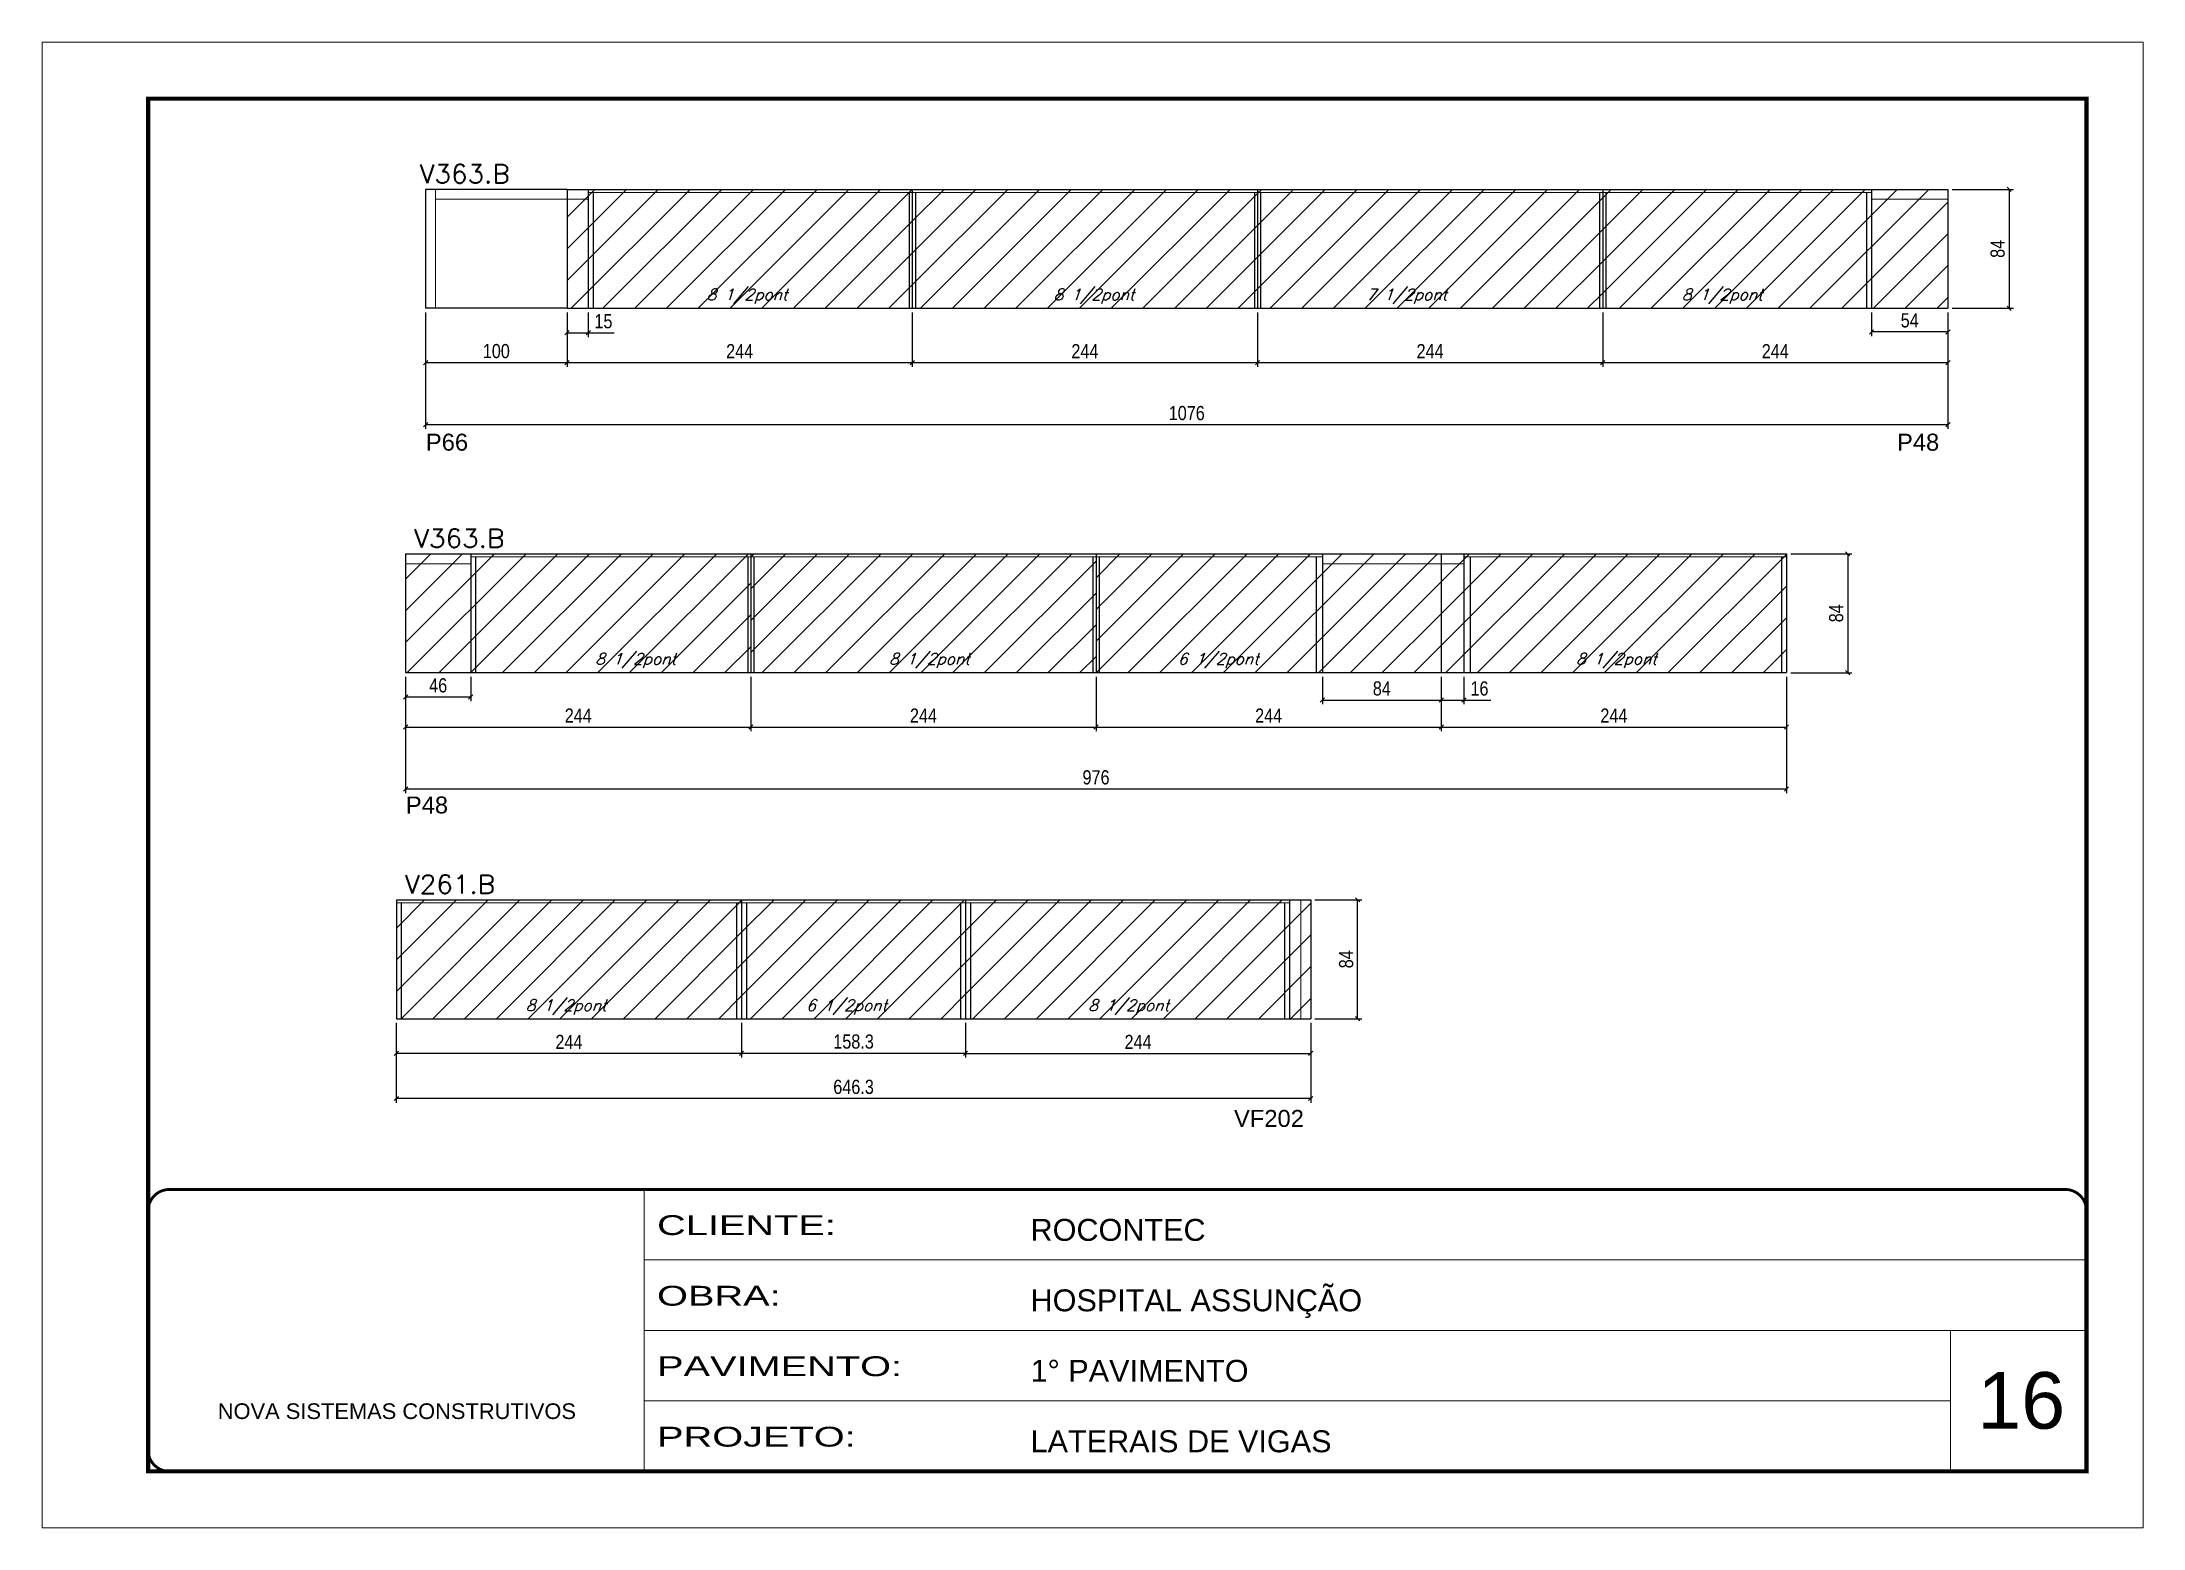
# Model space of a CAD drawing. Extents: x 137137 to 143418, y 10464 to 34486.
# Drawn here: x 141906 to 143391, y 29990 to 31040 of the extents above; entities that cross this region are included whole.
import ezdxf

# ---------------------------------------------------------------- set-up
doc = ezdxf.new("R2010")
doc.units = 0
doc.linetypes.add('CONTINUO', pattern=[0])
doc.linetypes.add('DASHED', pattern=[0.75, 0.5, -0.25])
for name, color, linetype in [('5', 5, 'Continuous'), ('COTA', 241, 'Continuous'), ('Painéis', 200, 'Continuous'), ('SARR_3.5x7', 81, 'Continuous'), ('texto', 7, 'Continuous')]:
    doc.layers.add(name, color=color, linetype=linetype)
for name, color, linetype, lineweight in [('CARIMBO', 255, 'Continuous', 9), ('Folhas', 255, 'Continuous', 9), ('Hachura', 251, 'Continuous', 9), ('Sarr 2.2x7', 40, 'Continuous', 9), ('SARRAFO DE PRESSAO', 251, 'DASHED', 9), ('Texto Seção', 7, 'Continuous', 15)]:
    doc.layers.add(name, color=color, linetype=linetype, lineweight=lineweight)
doc.styles.add('ARIAL', font='arial.ttf')
doc.styles.add('COTA TECNICA', font='techl___.ttf', dxfattribs={"height": 10})
doc.styles.add('REGUA-120', font='ROMANS.shx', dxfattribs={"height": 15})
doc.styles.add('Romans', font='romans.shx')
doc.styles.get("Standard").update_dxf_attribs({"font": 'arial.ttf'})
doc.styles.add('Tecnologia', font='')
doc.styles.get('Tecnologia').set_extended_font_data('Forgotten Futurist')
doc.dimstyles.new('PAINEL', dxfattribs={"dimtxt": 10, "dimasz": 3, "dimexe": 3, "dimexo": 3, "dimgap": 3, "dimtad": 1, "dimdec": 1, "dimzin": 12, "dimdsep": 46, "dimtxsty": 'COTA TECNICA', "dimblk1": 'OBLIQUE', "dimblk2": 'OBLIQUE', "dimsah": 1, "dimcen": 0.9, "dimclrd": 4, "dimclre": 4, "dimclrt": 240, "dimadec": 1, "dimazin": 3, "dimtfac": 1, "dimtdec": 1, "dimtmove": 0, "dimatfit": 3, "dimfxl": 1, "dimtolj": 1, "dimtzin": 12, "dimarcsym": 0})
pattern_1 = [(45, (4880.647, -1119.056), (-11.2253202, 11.2253202), [])]
pattern_2 = [(45, (4768.5, -1119.056), (-11.2253202, 11.2253202), [])]

msp = doc.modelspace()

# ---------------------------------------------------------------- texts
at = {"layer": '5', "linetype": 'Continuous'}
for s, p in [('P66', (142177.11, 30751.3)), ('P48', (143216.94, 30751.3)), ('P48', (142162.97, 30494.91)), ('VF202', (142748.33, 30273.44))]:
    msp.add_text(s, height=12, rotation=359.99996, dxfattribs=at).set_placement(p)
at = {"layer": 'CARIMBO', "style": 'ARIAL'}
msp.add_text('16', height=40, dxfattribs=at).set_placement((143273.65, 30060.19))
at = {"layer": 'texto', "color": 2, "char_height": 8, "attachment_point": 5, "style": 'Romans'}
for s, insert in [('{\\Q19;\\C256;8 1/2pont}', (142404.13, 30860.33)), ('{\\Q19;\\C256;8 1/2pont}', (142649.34, 30860.33)), ('{\\Q19;\\C256;7 1/2pont}', (142870.34, 30860.33)), ('{\\Q19;\\C256;8 1/2pont}', (143093.38, 30860.33)), ('{\\Q19;\\C256;8 1/2pont}', (142325.34, 30602.84)), ('{\\Q19;\\C256;8 1/2pont}', (142532.95, 30602.84)), ('{\\Q19;\\C256;6 1/2pont}', (142737.17, 30602.84)), ('{\\Q19;\\C256;8 1/2pont}', (143018.55, 30602.84)), ('{\\Q19;\\C256;8 1/2pont}', (142276.21, 30358.06)), ('{\\Q19;\\C256;6 1/2pont}', (142474.46, 30358.06)), ('{\\Q19;\\C256;8 1/2pont}', (142673.79, 30358.06))]:
    msp.add_mtext(s, dxfattribs=dict(at, insert=insert))
at = {"layer": 'Texto Seção', "style": 'REGUA-120', "width": 1.05}
for s, p in [('V363.B', (142172.66, 30940.42)), ('V363.B', (142168.79, 30682.93)), ('V261.B', (142162.25, 30438.4))]:
    msp.add_text(s, height=13, dxfattribs=at).set_placement(p)

# ---------------------------------------------------------------- blocks, each defined once
blk = doc.blocks.new('9999999999')
at = {"color": 30, "linetype": 'CONTINUO'}
for p, q in [((98564.6, 34230.2), (98564.6, 34429.4)), ((98564.6, 34379.6), (99584, 34379.6)), ((98564.6, 34329.8), (99488, 34329.8)), ((99584, 34329.8), (99488, 34329.8)), ((99488, 34329.8), (99488, 34230.2)), ((98564.6, 34280), (99488, 34280))]:
    blk.add_line(p, q, dxfattribs=at)
at = {"color": 30, "linetype": 'CONTINUO', "const_width": 2}
blk.add_lwpolyline([(99584, 34230.2), (99584, 34414.4, 0.414214), (99569, 34429.4), (98229, 34429.4, 0.414214), (98214, 34414.4), (98214, 34245.2, 0.414214), (98229, 34230.2), (99584, 34230.2)], format="xyb", dxfattribs=at)
at = {"layer": 'Folhas'}
blk.add_lwpolyline([(98139, 34190.2), (99624, 34190.2), (99624, 35240.2), (98139, 35240.2)], close=True, dxfattribs=at)
at = {"layer": 'Folhas', "color": 30, "const_width": 3}
blk.add_lwpolyline([(98214, 34230.2), (99584, 34230.2), (99584, 35200.2), (98214, 35200.2)], close=True, dxfattribs=at)
at = {"color": 7, "linetype": 'Continuous', "ltscale": 5, "style": 'ARIAL'}
for s, height, p in [('ROCONTEC', 15.48, (98837.7, 34393.1)), ('HOSPITAL ASSUNÇÃO', 15.483, (98837.7, 34343.3)), ('1° PAVIMENTO', 15.483, (98837.7, 34293.5)), ('NOVA SISTEMAS CONSTRUTIVOS', 11.059, (98263.2, 34267.2)), ('LATERAIS DE VIGAS', 15.483, (98837.7, 34243.7))]:
    blk.add_text(s, height=height, dxfattribs=at).set_placement(p)
at = {"layer": 'Folhas', "color": 7, "style": 'Tecnologia', "width": 1.5}
for s, p in [('CLIENTE:', (98573.7, 34397.2)), ('OBRA:', (98573.7, 34347.3)), ('PAVIMENTO:', (98573.7, 34297.5)), ('PROJETO:', (98573.7, 34247.7))]:
    blk.add_text(s, height=14, dxfattribs=at).set_placement(p)
blk = doc.blocks.new('_Oblique')
at = {"color": 0, "linetype": 'ByBlock', "lineweight": -2}
blk.add_line((-0.5, -0.5), (0.5, 0.5), dxfattribs=at)
blk = doc.blocks.new('*D180')
at = {"layer": 'COTA', "color": 4, "linetype": 'ByBlock', "lineweight": -2, "transparency": 16777216}
for p, q in [((142276.9, 30848.9), (142276.9, 30810.5)), ((142520.9, 30848.9), (142520.9, 30810.5)), ((142276.9, 30813.5), (142520.9, 30813.5))]:
    blk.add_line(p, q, dxfattribs=at)
at = {"layer": 'Defpoints', "color": 0, "linetype": 'ByBlock', "transparency": 16777216}
for p in [(142276.9, 30851.9), (142520.9, 30851.9), (142520.9, 30813.5)]:
    blk.add_point(p, dxfattribs=at)
at = {"layer": 'COTA', "color": 4, "linetype": 'ByBlock', "lineweight": -2, "transparency": 16777216, "xscale": 3, "yscale": 3, "zscale": 3, "rotation": 180}
blk.add_blockref('_Oblique', (142276.9, 30813.5), dxfattribs=at)
at = {"layer": 'COTA', "color": 4, "linetype": 'ByBlock', "lineweight": -2, "transparency": 16777216, "xscale": 3, "yscale": 3, "zscale": 3}
blk.add_blockref('_Oblique', (142520.9, 30813.5), dxfattribs=at)
at = {"layer": 'COTA', "color": 240, "linetype": 'ByBlock', "transparency": 16777216, "insert": (142398.9, 30821.6), "char_height": 10, "attachment_point": 5, "style": 'COTA TECNICA'}
blk.add_mtext('\\A1;244', dxfattribs=at)
blk = doc.blocks.new('*D181')
at = {"layer": 'COTA', "color": 4, "linetype": 'ByBlock', "lineweight": -2, "transparency": 16777216}
for p, q in [((142520.9, 30848.9), (142520.9, 30810.5)), ((142764.9, 30848.9), (142764.9, 30810.5)), ((142520.9, 30813.5), (142764.9, 30813.5))]:
    blk.add_line(p, q, dxfattribs=at)
at = {"layer": 'Defpoints', "color": 0, "linetype": 'ByBlock', "transparency": 16777216}
for p in [(142520.9, 30851.9), (142764.9, 30851.9), (142764.9, 30813.5)]:
    blk.add_point(p, dxfattribs=at)
at = {"layer": 'COTA', "color": 4, "linetype": 'ByBlock', "lineweight": -2, "transparency": 16777216, "xscale": 3, "yscale": 3, "zscale": 3, "rotation": 180}
blk.add_blockref('_Oblique', (142520.9, 30813.5), dxfattribs=at)
at = {"layer": 'COTA', "color": 4, "linetype": 'ByBlock', "lineweight": -2, "transparency": 16777216, "xscale": 3, "yscale": 3, "zscale": 3}
blk.add_blockref('_Oblique', (142764.9, 30813.5), dxfattribs=at)
at = {"layer": 'COTA', "color": 240, "linetype": 'ByBlock', "transparency": 16777216, "insert": (142642.9, 30821.6), "char_height": 10, "attachment_point": 5, "style": 'COTA TECNICA'}
blk.add_mtext('\\A1;244', dxfattribs=at)
blk = doc.blocks.new('*D182')
at = {"layer": 'COTA', "color": 4, "linetype": 'ByBlock', "lineweight": -2, "transparency": 16777216}
for p, q in [((143008.9, 30848.9), (143008.9, 30810.5)), ((143252.9, 30848.9), (143252.9, 30810.5)), ((143008.9, 30813.5), (143252.9, 30813.5))]:
    blk.add_line(p, q, dxfattribs=at)
at = {"layer": 'Defpoints', "color": 0, "linetype": 'ByBlock', "transparency": 16777216}
for p in [(143008.9, 30851.9), (143252.9, 30851.9), (143252.9, 30813.5)]:
    blk.add_point(p, dxfattribs=at)
at = {"layer": 'COTA', "color": 4, "linetype": 'ByBlock', "lineweight": -2, "transparency": 16777216, "xscale": 3, "yscale": 3, "zscale": 3, "rotation": 180}
blk.add_blockref('_Oblique', (143008.9, 30813.5), dxfattribs=at)
at = {"layer": 'COTA', "color": 4, "linetype": 'ByBlock', "lineweight": -2, "transparency": 16777216, "xscale": 3, "yscale": 3, "zscale": 3}
blk.add_blockref('_Oblique', (143252.9, 30813.5), dxfattribs=at)
at = {"layer": 'COTA', "color": 240, "linetype": 'ByBlock', "transparency": 16777216, "insert": (143130.9, 30821.6), "char_height": 10, "attachment_point": 5, "style": 'COTA TECNICA'}
blk.add_mtext('\\A1;244', dxfattribs=at)
blk = doc.blocks.new('*D166')
at = {"layer": 'COTA', "color": 4, "linetype": 'ByBlock', "lineweight": -2, "transparency": 16777216}
for p, q in [((143255.9, 30935.9), (143299.2, 30935.9)), ((143296.2, 30935.9), (143296.2, 30851.9)), ((143255.9, 30851.9), (143299.2, 30851.9))]:
    blk.add_line(p, q, dxfattribs=at)
at = {"layer": 'Defpoints', "color": 0, "linetype": 'ByBlock', "transparency": 16777216}
for p in [(143252.9, 30935.9), (143252.9, 30851.9), (143296.2, 30851.9)]:
    blk.add_point(p, dxfattribs=at)
at = {"layer": 'COTA', "color": 4, "linetype": 'ByBlock', "lineweight": -2, "transparency": 16777216, "xscale": 3, "yscale": 3, "zscale": 3}
for p, rotation in [((143296.2, 30935.9), 90), ((143296.2, 30851.9), 270)]:
    blk.add_blockref('_Oblique', p, dxfattribs=dict(at, rotation=rotation))
at = {"layer": 'COTA', "color": 240, "linetype": 'ByBlock', "transparency": 16777216, "insert": (143288.1, 30893.9), "char_height": 10, "attachment_point": 5, "rotation": 90, "style": 'COTA TECNICA'}
blk.add_mtext('\\A1;84', dxfattribs=at)
blk = doc.blocks.new('*D167')
at = {"layer": 'COTA', "color": 4, "linetype": 'ByBlock', "lineweight": -2, "transparency": 16777216}
for p, q in [((142176.9, 30848.9), (142176.9, 30766.7)), ((143252.9, 30848.9), (143252.9, 30766.7)), ((142176.9, 30769.7), (143252.9, 30769.7))]:
    blk.add_line(p, q, dxfattribs=at)
at = {"layer": 'Defpoints', "color": 0, "linetype": 'ByBlock', "transparency": 16777216}
for p in [(142176.9, 30851.9), (143252.9, 30851.9), (143252.9, 30769.7)]:
    blk.add_point(p, dxfattribs=at)
at = {"layer": 'COTA', "color": 4, "linetype": 'ByBlock', "lineweight": -2, "transparency": 16777216, "xscale": 3, "yscale": 3, "zscale": 3, "rotation": 180}
blk.add_blockref('_Oblique', (142176.9, 30769.7), dxfattribs=at)
at = {"layer": 'COTA', "color": 4, "linetype": 'ByBlock', "lineweight": -2, "transparency": 16777216, "xscale": 3, "yscale": 3, "zscale": 3}
blk.add_blockref('_Oblique', (143252.9, 30769.7), dxfattribs=at)
at = {"layer": 'COTA', "color": 240, "linetype": 'ByBlock', "transparency": 16777216, "insert": (142714.9, 30777.8), "char_height": 10, "attachment_point": 5, "style": 'COTA TECNICA'}
blk.add_mtext('\\A1;1076', dxfattribs=at)
blk = doc.blocks.new('*D168')
at = {"layer": 'COTA', "color": 4, "linetype": 'ByBlock', "lineweight": -2, "transparency": 16777216}
for p, q in [((142764.9, 30848.9), (142764.9, 30810.5)), ((143008.9, 30848.9), (143008.9, 30810.5)), ((142764.9, 30813.5), (143008.9, 30813.5))]:
    blk.add_line(p, q, dxfattribs=at)
at = {"layer": 'Defpoints', "color": 0, "linetype": 'ByBlock', "transparency": 16777216}
for p in [(142764.9, 30851.9), (143008.9, 30851.9), (143008.9, 30813.5)]:
    blk.add_point(p, dxfattribs=at)
at = {"layer": 'COTA', "color": 4, "linetype": 'ByBlock', "lineweight": -2, "transparency": 16777216, "xscale": 3, "yscale": 3, "zscale": 3, "rotation": 180}
blk.add_blockref('_Oblique', (142764.9, 30813.5), dxfattribs=at)
at = {"layer": 'COTA', "color": 4, "linetype": 'ByBlock', "lineweight": -2, "transparency": 16777216, "xscale": 3, "yscale": 3, "zscale": 3}
blk.add_blockref('_Oblique', (143008.9, 30813.5), dxfattribs=at)
at = {"layer": 'COTA', "color": 240, "linetype": 'ByBlock', "transparency": 16777216, "insert": (142886.9, 30821.6), "char_height": 10, "attachment_point": 5, "style": 'COTA TECNICA'}
blk.add_mtext('\\A1;244', dxfattribs=at)
blk = doc.blocks.new('*D183')
at = {"layer": 'COTA', "color": 4, "linetype": 'ByBlock', "lineweight": -2, "transparency": 16777216}
for p, q in [((142162.8, 30591.4), (142162.8, 30553)), ((142406.8, 30591.4), (142406.8, 30553)), ((142162.8, 30556), (142406.8, 30556))]:
    blk.add_line(p, q, dxfattribs=at)
at = {"layer": 'Defpoints', "color": 0, "linetype": 'ByBlock', "transparency": 16777216}
for p in [(142162.8, 30594.4), (142406.8, 30594.4), (142406.8, 30556)]:
    blk.add_point(p, dxfattribs=at)
at = {"layer": 'COTA', "color": 4, "linetype": 'ByBlock', "lineweight": -2, "transparency": 16777216, "xscale": 3, "yscale": 3, "zscale": 3, "rotation": 180}
blk.add_blockref('_Oblique', (142162.8, 30556), dxfattribs=at)
at = {"layer": 'COTA', "color": 4, "linetype": 'ByBlock', "lineweight": -2, "transparency": 16777216, "xscale": 3, "yscale": 3, "zscale": 3}
blk.add_blockref('_Oblique', (142406.8, 30556), dxfattribs=at)
at = {"layer": 'COTA', "color": 240, "linetype": 'ByBlock', "transparency": 16777216, "insert": (142284.8, 30564.1), "char_height": 10, "attachment_point": 5, "style": 'COTA TECNICA'}
blk.add_mtext('\\A1;244', dxfattribs=at)
blk = doc.blocks.new('*D169')
at = {"layer": 'COTA', "color": 4, "linetype": 'ByBlock', "lineweight": -2, "transparency": 16777216}
for p, q in [((142894.8, 30591.4), (142894.8, 30553)), ((143138.8, 30591.4), (143138.8, 30553)), ((142894.8, 30556), (143138.8, 30556))]:
    blk.add_line(p, q, dxfattribs=at)
at = {"layer": 'Defpoints', "color": 0, "linetype": 'ByBlock', "transparency": 16777216}
for p in [(142894.8, 30594.4), (143138.8, 30594.4), (143138.8, 30556)]:
    blk.add_point(p, dxfattribs=at)
at = {"layer": 'COTA', "color": 4, "linetype": 'ByBlock', "lineweight": -2, "transparency": 16777216, "xscale": 3, "yscale": 3, "zscale": 3, "rotation": 180}
blk.add_blockref('_Oblique', (142894.8, 30556), dxfattribs=at)
at = {"layer": 'COTA', "color": 4, "linetype": 'ByBlock', "lineweight": -2, "transparency": 16777216, "xscale": 3, "yscale": 3, "zscale": 3}
blk.add_blockref('_Oblique', (143138.8, 30556), dxfattribs=at)
at = {"layer": 'COTA', "color": 240, "linetype": 'ByBlock', "transparency": 16777216, "insert": (143016.8, 30564.1), "char_height": 10, "attachment_point": 5, "style": 'COTA TECNICA'}
blk.add_mtext('\\A1;244', dxfattribs=at)
blk = doc.blocks.new('*D170')
at = {"layer": 'COTA', "color": 4, "linetype": 'ByBlock', "lineweight": -2, "transparency": 16777216}
for p, q in [((143141.8, 30678.4), (143185.1, 30678.4)), ((143182.1, 30678.4), (143182.1, 30594.4)), ((143141.8, 30594.4), (143185.1, 30594.4))]:
    blk.add_line(p, q, dxfattribs=at)
at = {"layer": 'Defpoints', "color": 0, "linetype": 'ByBlock', "transparency": 16777216}
for p in [(143138.8, 30678.4), (143138.8, 30594.4), (143182.1, 30594.4)]:
    blk.add_point(p, dxfattribs=at)
at = {"layer": 'COTA', "color": 4, "linetype": 'ByBlock', "lineweight": -2, "transparency": 16777216, "xscale": 3, "yscale": 3, "zscale": 3}
for p, rotation in [((143182.1, 30678.4), 90), ((143182.1, 30594.4), 270)]:
    blk.add_blockref('_Oblique', p, dxfattribs=dict(at, rotation=rotation))
at = {"layer": 'COTA', "color": 240, "linetype": 'ByBlock', "transparency": 16777216, "insert": (143174, 30636.4), "char_height": 10, "attachment_point": 5, "rotation": 90, "style": 'COTA TECNICA'}
blk.add_mtext('\\A1;84', dxfattribs=at)
blk = doc.blocks.new('*D171')
at = {"layer": 'COTA', "color": 4, "linetype": 'ByBlock', "lineweight": -2, "transparency": 16777216}
for p, q in [((142162.8, 30591.4), (142162.8, 30509.3)), ((143138.8, 30591.4), (143138.8, 30509.3)), ((142162.8, 30512.3), (143138.8, 30512.3))]:
    blk.add_line(p, q, dxfattribs=at)
at = {"layer": 'Defpoints', "color": 0, "linetype": 'ByBlock', "transparency": 16777216}
for p in [(142162.8, 30594.4), (143138.8, 30594.4), (143138.8, 30512.3)]:
    blk.add_point(p, dxfattribs=at)
at = {"layer": 'COTA', "color": 4, "linetype": 'ByBlock', "lineweight": -2, "transparency": 16777216, "xscale": 3, "yscale": 3, "zscale": 3, "rotation": 180}
blk.add_blockref('_Oblique', (142162.8, 30512.3), dxfattribs=at)
at = {"layer": 'COTA', "color": 4, "linetype": 'ByBlock', "lineweight": -2, "transparency": 16777216, "xscale": 3, "yscale": 3, "zscale": 3}
blk.add_blockref('_Oblique', (143138.8, 30512.3), dxfattribs=at)
at = {"layer": 'COTA', "color": 240, "linetype": 'ByBlock', "transparency": 16777216, "insert": (142650.8, 30520.4), "char_height": 10, "attachment_point": 5, "style": 'COTA TECNICA'}
blk.add_mtext('\\A1;976', dxfattribs=at)
blk = doc.blocks.new('*D172')
at = {"layer": 'COTA', "color": 4, "linetype": 'ByBlock', "lineweight": -2, "transparency": 16777216}
for p, q in [((143198.9, 30848.9), (143198.9, 30832.2)), ((143252.9, 30848.9), (143252.9, 30832.2)), ((143252.9, 30835.2), (143198.9, 30835.2))]:
    blk.add_line(p, q, dxfattribs=at)
at = {"layer": 'Defpoints', "color": 0, "linetype": 'ByBlock', "transparency": 16777216}
for p in [(143198.9, 30851.9), (143252.9, 30851.9), (143198.9, 30835.2)]:
    blk.add_point(p, dxfattribs=at)
at = {"layer": 'COTA', "color": 4, "linetype": 'ByBlock', "lineweight": -2, "transparency": 16777216, "xscale": 3, "yscale": 3, "zscale": 3, "rotation": 180}
blk.add_blockref('_Oblique', (143198.9, 30835.2), dxfattribs=at)
at = {"layer": 'COTA', "color": 4, "linetype": 'ByBlock', "lineweight": -2, "transparency": 16777216, "xscale": 3, "yscale": 3, "zscale": 3}
blk.add_blockref('_Oblique', (143252.9, 30835.2), dxfattribs=at)
at = {"layer": 'COTA', "color": 240, "linetype": 'ByBlock', "transparency": 16777216, "insert": (143225.9, 30843.3), "char_height": 10, "attachment_point": 5, "style": 'COTA TECNICA'}
blk.add_mtext('\\A1;54', dxfattribs=at)
blk = doc.blocks.new('*D184')
at = {"layer": 'COTA', "color": 4, "linetype": 'ByBlock', "lineweight": -2, "transparency": 16777216}
for p, q in [((142162.8, 30591.4), (142162.8, 30574.3)), ((142208.8, 30591.4), (142208.8, 30574.3)), ((142162.8, 30577.3), (142208.8, 30577.3))]:
    blk.add_line(p, q, dxfattribs=at)
at = {"layer": 'Defpoints', "color": 0, "linetype": 'ByBlock', "transparency": 16777216}
for p in [(142162.8, 30594.4), (142208.8, 30594.4), (142208.8, 30577.3)]:
    blk.add_point(p, dxfattribs=at)
at = {"layer": 'COTA', "color": 4, "linetype": 'ByBlock', "lineweight": -2, "transparency": 16777216, "xscale": 3, "yscale": 3, "zscale": 3, "rotation": 180}
blk.add_blockref('_Oblique', (142162.8, 30577.3), dxfattribs=at)
at = {"layer": 'COTA', "color": 4, "linetype": 'ByBlock', "lineweight": -2, "transparency": 16777216, "xscale": 3, "yscale": 3, "zscale": 3}
blk.add_blockref('_Oblique', (142208.8, 30577.3), dxfattribs=at)
at = {"layer": 'COTA', "color": 240, "linetype": 'ByBlock', "transparency": 16777216, "insert": (142185.8, 30585.4), "char_height": 10, "attachment_point": 5, "style": 'COTA TECNICA'}
blk.add_mtext('\\A1;46', dxfattribs=at)
blk = doc.blocks.new('*D185')
at = {"layer": 'COTA', "color": 4, "linetype": 'ByBlock', "lineweight": -2, "transparency": 16777216}
for p, q in [((142406.8, 30591.4), (142406.8, 30553)), ((142650.8, 30591.4), (142650.8, 30553)), ((142406.8, 30556), (142650.8, 30556))]:
    blk.add_line(p, q, dxfattribs=at)
at = {"layer": 'Defpoints', "color": 0, "linetype": 'ByBlock', "transparency": 16777216}
for p in [(142406.8, 30594.4), (142650.8, 30594.4), (142650.8, 30556)]:
    blk.add_point(p, dxfattribs=at)
at = {"layer": 'COTA', "color": 4, "linetype": 'ByBlock', "lineweight": -2, "transparency": 16777216, "xscale": 3, "yscale": 3, "zscale": 3, "rotation": 180}
blk.add_blockref('_Oblique', (142406.8, 30556), dxfattribs=at)
at = {"layer": 'COTA', "color": 4, "linetype": 'ByBlock', "lineweight": -2, "transparency": 16777216, "xscale": 3, "yscale": 3, "zscale": 3}
blk.add_blockref('_Oblique', (142650.8, 30556), dxfattribs=at)
at = {"layer": 'COTA', "color": 240, "linetype": 'ByBlock', "transparency": 16777216, "insert": (142528.8, 30564.1), "char_height": 10, "attachment_point": 5, "style": 'COTA TECNICA'}
blk.add_mtext('\\A1;244', dxfattribs=at)
blk = doc.blocks.new('*D186')
at = {"layer": 'COTA', "color": 4, "linetype": 'ByBlock', "lineweight": -2, "transparency": 16777216}
for p, q in [((142650.8, 30591.4), (142650.8, 30553)), ((142894.8, 30591.4), (142894.8, 30553)), ((142650.8, 30556), (142894.8, 30556))]:
    blk.add_line(p, q, dxfattribs=at)
at = {"layer": 'Defpoints', "color": 0, "linetype": 'ByBlock', "transparency": 16777216}
for p in [(142650.8, 30594.4), (142894.8, 30594.4), (142894.8, 30556)]:
    blk.add_point(p, dxfattribs=at)
at = {"layer": 'COTA', "color": 4, "linetype": 'ByBlock', "lineweight": -2, "transparency": 16777216, "xscale": 3, "yscale": 3, "zscale": 3, "rotation": 180}
blk.add_blockref('_Oblique', (142650.8, 30556), dxfattribs=at)
at = {"layer": 'COTA', "color": 4, "linetype": 'ByBlock', "lineweight": -2, "transparency": 16777216, "xscale": 3, "yscale": 3, "zscale": 3}
blk.add_blockref('_Oblique', (142894.8, 30556), dxfattribs=at)
at = {"layer": 'COTA', "color": 240, "linetype": 'ByBlock', "transparency": 16777216, "insert": (142772.8, 30564.1), "char_height": 10, "attachment_point": 5, "style": 'COTA TECNICA'}
blk.add_mtext('\\A1;244', dxfattribs=at)
blk = doc.blocks.new('*D173')
at = {"layer": 'COTA', "color": 4, "linetype": 'ByBlock', "lineweight": -2, "transparency": 16777216}
for p, q in [((142276.9, 30848.9), (142276.9, 30831.6)), ((142291.9, 30848.9), (142291.9, 30831.6)), ((142276.9, 30834.6), (142291.9, 30834.6)), ((142291.9, 30834.6), (142310.3, 30834.6))]:
    blk.add_line(p, q, dxfattribs=at)
at = {"layer": 'Defpoints', "color": 0, "linetype": 'ByBlock', "transparency": 16777216}
for p in [(142276.9, 30851.9), (142291.9, 30851.9), (142291.9, 30834.6)]:
    blk.add_point(p, dxfattribs=at)
at = {"layer": 'COTA', "color": 4, "linetype": 'ByBlock', "lineweight": -2, "transparency": 16777216, "xscale": 3, "yscale": 3, "zscale": 3, "rotation": 180}
blk.add_blockref('_Oblique', (142276.9, 30834.6), dxfattribs=at)
at = {"layer": 'COTA', "color": 4, "linetype": 'ByBlock', "lineweight": -2, "transparency": 16777216, "xscale": 3, "yscale": 3, "zscale": 3}
blk.add_blockref('_Oblique', (142291.9, 30834.6), dxfattribs=at)
at = {"layer": 'COTA', "color": 240, "linetype": 'ByBlock', "transparency": 16777216, "insert": (142302.6, 30842.7), "char_height": 10, "attachment_point": 5, "style": 'COTA TECNICA'}
blk.add_mtext('\\A1;15', dxfattribs=at)
blk = doc.blocks.new('*D165')
at = {"layer": 'COTA', "color": 4, "linetype": 'ByBlock', "lineweight": -2, "transparency": 16777216}
for p, q in [((142810.8, 30591.4), (142810.8, 30572.1)), ((142894.8, 30591.4), (142894.8, 30572.1)), ((142810.8, 30575.1), (142894.8, 30575.1))]:
    blk.add_line(p, q, dxfattribs=at)
at = {"layer": 'Defpoints', "color": 0, "linetype": 'ByBlock', "transparency": 16777216}
for p in [(142810.8, 30594.4), (142894.8, 30594.4), (142894.8, 30575.1)]:
    blk.add_point(p, dxfattribs=at)
at = {"layer": 'COTA', "color": 4, "linetype": 'ByBlock', "lineweight": -2, "transparency": 16777216, "xscale": 3, "yscale": 3, "zscale": 3, "rotation": 180}
blk.add_blockref('_Oblique', (142810.8, 30575.1), dxfattribs=at)
at = {"layer": 'COTA', "color": 4, "linetype": 'ByBlock', "lineweight": -2, "transparency": 16777216, "xscale": 3, "yscale": 3, "zscale": 3}
blk.add_blockref('_Oblique', (142894.8, 30575.1), dxfattribs=at)
at = {"layer": 'COTA', "color": 240, "linetype": 'ByBlock', "transparency": 16777216, "insert": (142852.8, 30583.2), "char_height": 10, "attachment_point": 5, "style": 'COTA TECNICA'}
blk.add_mtext('\\A1;84', dxfattribs=at)
blk = doc.blocks.new('*D174')
at = {"layer": 'COTA', "color": 4, "linetype": 'ByBlock', "lineweight": -2, "transparency": 16777216}
for p, q in [((142894.8, 30591.4), (142894.8, 30572.1)), ((142910.8, 30591.4), (142910.8, 30572.1)), ((142894.8, 30575.1), (142910.8, 30575.1)), ((142910.8, 30575.1), (142929.8, 30575.1))]:
    blk.add_line(p, q, dxfattribs=at)
at = {"layer": 'Defpoints', "color": 0, "linetype": 'ByBlock', "transparency": 16777216}
for p in [(142894.8, 30594.4), (142910.8, 30594.4), (142910.8, 30575.1)]:
    blk.add_point(p, dxfattribs=at)
at = {"layer": 'COTA', "color": 4, "linetype": 'ByBlock', "lineweight": -2, "transparency": 16777216, "xscale": 3, "yscale": 3, "zscale": 3, "rotation": 180}
blk.add_blockref('_Oblique', (142894.8, 30575.1), dxfattribs=at)
at = {"layer": 'COTA', "color": 4, "linetype": 'ByBlock', "lineweight": -2, "transparency": 16777216, "xscale": 3, "yscale": 3, "zscale": 3}
blk.add_blockref('_Oblique', (142910.8, 30575.1), dxfattribs=at)
at = {"layer": 'COTA', "color": 240, "linetype": 'ByBlock', "transparency": 16777216, "insert": (142921.8, 30583.2), "char_height": 10, "attachment_point": 5, "style": 'COTA TECNICA'}
blk.add_mtext('\\A1;16', dxfattribs=at)
blk = doc.blocks.new('*D175')
at = {"layer": 'COTA', "color": 4, "linetype": 'ByBlock', "lineweight": -2, "transparency": 16777216}
for p, q in [((142805.5, 30433.9), (142838.7, 30433.9)), ((142835.7, 30349.9), (142835.7, 30433.9)), ((142805.5, 30349.9), (142838.7, 30349.9))]:
    blk.add_line(p, q, dxfattribs=at)
at = {"layer": 'Defpoints', "color": 0, "linetype": 'ByBlock', "transparency": 16777216}
for p in [(142802.5, 30433.9), (142835.7, 30433.9), (142802.5, 30349.9)]:
    blk.add_point(p, dxfattribs=at)
at = {"layer": 'COTA', "color": 4, "linetype": 'ByBlock', "lineweight": -2, "transparency": 16777216, "xscale": 3, "yscale": 3, "zscale": 3}
for p, rotation in [((142835.7, 30433.9), 90), ((142835.7, 30349.9), 270)]:
    blk.add_blockref('_Oblique', p, dxfattribs=dict(at, rotation=rotation))
at = {"layer": 'COTA', "color": 240, "linetype": 'ByBlock', "transparency": 16777216, "insert": (142827.6, 30391.9), "char_height": 10, "attachment_point": 5, "rotation": 90, "style": 'COTA TECNICA'}
blk.add_mtext('\\A1;84', dxfattribs=at)
blk = doc.blocks.new('*D176')
at = {"layer": 'COTA', "color": 4, "linetype": 'ByBlock', "lineweight": -2, "transparency": 16777216}
for p, q in [((142156.2, 30346.9), (142156.2, 30322.4)), ((142400.2, 30346.9), (142400.2, 30322.4)), ((142400.2, 30325.4), (142156.2, 30325.4))]:
    blk.add_line(p, q, dxfattribs=at)
at = {"layer": 'Defpoints', "color": 0, "linetype": 'ByBlock', "transparency": 16777216}
for p in [(142156.2, 30349.9), (142400.2, 30349.9), (142156.2, 30325.4)]:
    blk.add_point(p, dxfattribs=at)
at = {"layer": 'COTA', "color": 4, "linetype": 'ByBlock', "lineweight": -2, "transparency": 16777216, "xscale": 3, "yscale": 3, "zscale": 3, "rotation": 180}
blk.add_blockref('_Oblique', (142156.2, 30325.4), dxfattribs=at)
at = {"layer": 'COTA', "color": 4, "linetype": 'ByBlock', "lineweight": -2, "transparency": 16777216, "xscale": 3, "yscale": 3, "zscale": 3}
blk.add_blockref('_Oblique', (142400.2, 30325.4), dxfattribs=at)
at = {"layer": 'COTA', "color": 240, "linetype": 'ByBlock', "transparency": 16777216, "insert": (142278.2, 30333.5), "char_height": 10, "attachment_point": 5, "style": 'COTA TECNICA'}
blk.add_mtext('\\A1;244', dxfattribs=at)
blk = doc.blocks.new('*D177')
at = {"layer": 'COTA', "color": 4, "linetype": 'ByBlock', "lineweight": -2, "transparency": 16777216}
for p, q in [((142400.2, 30346.9), (142400.2, 30322.4)), ((142558.5, 30346.9), (142558.5, 30322.4)), ((142558.5, 30325.4), (142400.2, 30325.4))]:
    blk.add_line(p, q, dxfattribs=at)
at = {"layer": 'Defpoints', "color": 0, "linetype": 'ByBlock', "transparency": 16777216}
for p in [(142400.2, 30349.9), (142558.5, 30349.9), (142400.2, 30325.4)]:
    blk.add_point(p, dxfattribs=at)
at = {"layer": 'COTA', "color": 4, "linetype": 'ByBlock', "lineweight": -2, "transparency": 16777216, "xscale": 3, "yscale": 3, "zscale": 3, "rotation": 180}
blk.add_blockref('_Oblique', (142400.2, 30325.4), dxfattribs=at)
at = {"layer": 'COTA', "color": 4, "linetype": 'ByBlock', "lineweight": -2, "transparency": 16777216, "xscale": 3, "yscale": 3, "zscale": 3}
blk.add_blockref('_Oblique', (142558.5, 30325.4), dxfattribs=at)
at = {"layer": 'COTA', "color": 240, "linetype": 'ByBlock', "transparency": 16777216, "insert": (142479.4, 30333.7), "char_height": 10, "attachment_point": 5, "style": 'COTA TECNICA'}
blk.add_mtext('\\A1;158.3', dxfattribs=at)
blk = doc.blocks.new('*D178')
at = {"layer": 'COTA', "color": 4, "linetype": 'ByBlock', "lineweight": -2, "transparency": 16777216}
for p, q in [((142558.5, 30346.9), (142558.5, 30322.4)), ((142802.5, 30346.9), (142802.5, 30322.4)), ((142558.5, 30325.4), (142802.5, 30325.4))]:
    blk.add_line(p, q, dxfattribs=at)
at = {"layer": 'Defpoints', "color": 0, "linetype": 'ByBlock', "transparency": 16777216}
for p in [(142558.5, 30349.9), (142802.5, 30349.9), (142802.5, 30325.4)]:
    blk.add_point(p, dxfattribs=at)
at = {"layer": 'COTA', "color": 4, "linetype": 'ByBlock', "lineweight": -2, "transparency": 16777216, "xscale": 3, "yscale": 3, "zscale": 3, "rotation": 180}
blk.add_blockref('_Oblique', (142558.5, 30325.4), dxfattribs=at)
at = {"layer": 'COTA', "color": 4, "linetype": 'ByBlock', "lineweight": -2, "transparency": 16777216, "xscale": 3, "yscale": 3, "zscale": 3}
blk.add_blockref('_Oblique', (142802.5, 30325.4), dxfattribs=at)
at = {"layer": 'COTA', "color": 240, "linetype": 'ByBlock', "transparency": 16777216, "insert": (142680.5, 30333.5), "char_height": 10, "attachment_point": 5, "style": 'COTA TECNICA'}
blk.add_mtext('\\A1;244', dxfattribs=at)
blk = doc.blocks.new('*D179')
at = {"layer": 'COTA', "color": 4, "linetype": 'ByBlock', "lineweight": -2, "transparency": 16777216}
for p, q in [((142156.2, 30346.9), (142156.2, 30290.5)), ((142802.5, 30346.9), (142802.5, 30290.5)), ((142802.5, 30293.5), (142156.2, 30293.5))]:
    blk.add_line(p, q, dxfattribs=at)
at = {"layer": 'Defpoints', "color": 0, "linetype": 'ByBlock', "transparency": 16777216}
for p in [(142156.2, 30349.9), (142802.5, 30349.9), (142156.2, 30293.5)]:
    blk.add_point(p, dxfattribs=at)
at = {"layer": 'COTA', "color": 4, "linetype": 'ByBlock', "lineweight": -2, "transparency": 16777216, "xscale": 3, "yscale": 3, "zscale": 3, "rotation": 180}
blk.add_blockref('_Oblique', (142156.2, 30293.5), dxfattribs=at)
at = {"layer": 'COTA', "color": 4, "linetype": 'ByBlock', "lineweight": -2, "transparency": 16777216, "xscale": 3, "yscale": 3, "zscale": 3}
blk.add_blockref('_Oblique', (142802.5, 30293.5), dxfattribs=at)
at = {"layer": 'COTA', "color": 240, "linetype": 'ByBlock', "transparency": 16777216, "insert": (142479.4, 30301.7), "char_height": 10, "attachment_point": 5, "style": 'COTA TECNICA'}
blk.add_mtext('\\A1;646.3', dxfattribs=at)
blk = doc.blocks.new('*D187')
at = {"layer": 'COTA', "color": 4, "lineweight": -2, "ltscale": 25, "transparency": 16777216}
for p, q in [((142176.9, 30848.9), (142176.9, 30810.5)), ((142276.9, 30848.9), (142276.9, 30810.5)), ((142176.9, 30813.5), (142276.9, 30813.5))]:
    blk.add_line(p, q, dxfattribs=at)
at = {"layer": 'Defpoints', "color": 0, "ltscale": 25, "transparency": 16777216}
for p in [(142176.9, 30851.9), (142276.9, 30851.9), (142276.9, 30813.5)]:
    blk.add_point(p, dxfattribs=at)
at = {"layer": 'COTA', "color": 4, "lineweight": -2, "ltscale": 25, "transparency": 16777216, "xscale": 3, "yscale": 3, "zscale": 3, "rotation": 180}
blk.add_blockref('_Oblique', (142176.9, 30813.5), dxfattribs=at)
at = {"layer": 'COTA', "color": 4, "lineweight": -2, "ltscale": 25, "transparency": 16777216, "xscale": 3, "yscale": 3, "zscale": 3}
blk.add_blockref('_Oblique', (142276.9, 30813.5), dxfattribs=at)
at = {"layer": 'COTA', "color": 240, "ltscale": 25, "transparency": 16777216, "insert": (142226.9, 30821.6), "char_height": 10, "attachment_point": 5, "style": 'COTA TECNICA'}
blk.add_mtext('\\A1;100', dxfattribs=at)

# ---------------------------------------------------------------- dimensions: what is measured, and where the dimension line sits
at = {"layer": 'COTA', "linetype": 'ByBlock'}
for base, p1, p2, picture, middle in [((143296.21, 30851.93), (143252.93, 30935.93), (143252.93, 30851.93), '*D166', (143288.12, 30893.93)), ((143182.06, 30594.44), (143138.78, 30678.44), (143138.78, 30594.44), '*D170', (143173.97, 30636.44)), ((142835.67, 30433.91), (142802.55, 30349.91), (142802.55, 30433.91), '*D175', (142827.57, 30391.91))]:
    dim = msp.add_linear_dim(base=base, p1=p1, p2=p2, angle=90, dimstyle='PAINEL', dxfattribs=at)
    dim.commit()
    dim.dimension.update_dxf_attribs({"geometry": picture, "text_midpoint": middle})
for base, p1, p2, picture, middle in [((143252.93, 30769.74), (142176.93, 30851.93), (143252.93, 30851.93), '*D167', (142714.93, 30777.85)), ((142520.93, 30813.48), (142276.93, 30851.93), (142520.93, 30851.93), '*D180', (142398.93, 30821.56)), ((142291.93, 30834.6), (142276.93, 30851.93), (142291.93, 30851.93), '*D173', (142302.62, 30842.71)), ((143008.93, 30813.48), (142764.93, 30851.93), (143008.93, 30851.93), '*D168', (142886.93, 30821.56)), ((143198.93, 30835.23), (143252.93, 30851.93), (143198.93, 30851.93), '*D172', (143225.93, 30843.34)), ((142406.78, 30555.99), (142162.78, 30594.44), (142406.78, 30594.44), '*D183', (142284.78, 30564.07)), ((143138.78, 30512.25), (142162.78, 30594.44), (143138.78, 30594.44), '*D171', (142650.78, 30520.38)), ((142208.78, 30577.3), (142162.78, 30594.44), (142208.78, 30594.44), '*D184', (142185.78, 30585.41)), ((142650.78, 30555.99), (142406.78, 30594.44), (142650.78, 30594.44), '*D185', (142528.78, 30564.07)), ((142894.78, 30575.1), (142810.78, 30594.44), (142894.78, 30594.44), '*D165', (142852.78, 30583.2)), ((142910.78, 30575.1), (142894.78, 30594.44), (142910.78, 30594.44), '*D174', (142921.79, 30583.2)), ((142156.25, 30325.43), (142400.25, 30349.91), (142156.25, 30349.91), '*D176', (142278.25, 30333.5)), ((142156.25, 30293.51), (142802.55, 30349.91), (142156.25, 30349.91), '*D179', (142479.4, 30301.73)), ((142400.25, 30325.43), (142558.55, 30349.91), (142400.25, 30349.91), '*D177', (142479.4, 30333.67)), ((142802.55, 30325.43), (142558.55, 30349.91), (142802.55, 30349.91), '*D178', (142680.55, 30333.5))]:
    dim = msp.add_linear_dim(base=base, p1=p1, p2=p2, dimstyle='PAINEL', dxfattribs=at)
    dim.commit()
    dim.dimension.update_dxf_attribs({"geometry": picture, "text_midpoint": middle})
at = {"layer": 'COTA', "ltscale": 25}
dim = msp.add_linear_dim(base=(142276.93, 30813.48), p1=(142176.93, 30851.93), p2=(142276.93, 30851.93), dimstyle='PAINEL', dxfattribs=at)
dim.commit()
dim.dimension.update_dxf_attribs({"geometry": '*D187', "text_midpoint": (142226.93, 30821.59)})
at = {"layer": 'COTA', "linetype": 'ByBlock'}
for base, p1, p2, picture, middle in [((142764.93, 30813.48), (142520.93, 30851.93), (142764.93, 30851.93), '*D181', (142642.93, 30821.56)), ((143252.93, 30813.48), (143008.93, 30851.93), (143252.93, 30851.93), '*D182', (143130.93, 30821.56)), ((142894.78, 30555.99), (142650.78, 30594.44), (142894.78, 30594.44), '*D186', (142772.78, 30564.07)), ((143138.78, 30555.99), (142894.78, 30594.44), (143138.78, 30594.44), '*D169', (143016.78, 30564.07))]:
    dim = msp.add_linear_dim(base=base, p1=p1, p2=p2, dimstyle='PAINEL', override={"dimtmove": 1}, dxfattribs=at)
    dim.commit()
    dim.dimension.update_dxf_attribs({"geometry": picture, "text_midpoint": middle})

# ---------------------------------------------------------------- hatches: boundary and pattern name
at = {"layer": 'Hachura', "linetype": 'ByBlock'}
h = msp.add_hatch(dxfattribs=at)
h.set_pattern_fill('ANSI31', color=256, scale=5)
h.set_pattern_definition(pattern_1)
h.paths.add_polyline_path([(142276.93, 30935.93), (142276.93, 30851.93), (142393.93, 30851.93), (142520.93, 30851.93), (142520.93, 30935.93)])
h = msp.add_hatch(dxfattribs=at)
h.set_pattern_fill('ANSI31', color=256, scale=5)
h.set_pattern_definition(pattern_1)
h.paths.add_polyline_path([(142764.93, 30851.93), (142764.93, 30935.93), (142520.93, 30935.93), (142520.93, 30851.93)])
h = msp.add_hatch(dxfattribs=at)
h.set_pattern_fill('ANSI31', color=256, scale=5)
h.set_pattern_definition(pattern_1)
h.paths.add_polyline_path([(142764.93, 30935.93), (142764.93, 30851.93), (143008.93, 30851.93), (143008.93, 30935.93)])
h = msp.add_hatch(dxfattribs=at)
h.set_pattern_fill('ANSI31', color=256, scale=5)
h.set_pattern_definition(pattern_1)
h.paths.add_polyline_path([(143252.93, 30851.93), (143252.93, 30935.93), (143008.93, 30935.93), (143008.93, 30851.93), (143094.93, 30851.93)])
h = msp.add_hatch(dxfattribs=at)
h.set_pattern_fill('ANSI31', color=256, scale=5)
h.set_pattern_definition([(45, (11588.638, 2326.67), (-11.2253202, 11.2253202), [])])
h.paths.add_polyline_path([(142312.78, 30594.44), (142406.78, 30594.44), (142406.78, 30678.44), (142162.78, 30678.44), (142162.78, 30594.44)])
h.paths.add_polyline_path([(142288.97, 30594.85), (142356.59, 30594.85), (142362.09, 30610.82), (142294.47, 30610.82)], flags=24)
h = msp.add_hatch(dxfattribs=at)
h.set_pattern_fill('ANSI31', color=256, scale=5)
h.set_pattern_definition([(45, (12884.79, 2720.816), (-11.2253202, 11.2253202), [])])
h.paths.add_polyline_path([(142406.78, 30678.44), (142406.78, 30594.44), (142650.78, 30594.44), (142650.78, 30678.44)])
h.paths.add_polyline_path([(142496.58, 30594.85), (142564.2, 30594.85), (142569.7, 30610.82), (142502.08, 30610.82)], flags=24)
h = msp.add_hatch(dxfattribs=at)
h.set_pattern_fill('ANSI31', color=256, scale=5)
h.set_pattern_definition(pattern_2)
h.paths.add_polyline_path([(142894.78, 30594.44), (142894.78, 30678.44), (142650.78, 30678.44), (142650.78, 30594.44)])
h = msp.add_hatch(dxfattribs=at)
h.set_pattern_fill('ANSI31', color=256, scale=5)
h.set_pattern_definition(pattern_2)
h.paths.add_polyline_path([(142894.78, 30678.44), (142894.78, 30594.44), (142924.08, 30594.44), (143138.78, 30594.44), (143138.78, 30678.44)])
h = msp.add_hatch(dxfattribs=at)
h.set_pattern_fill('ANSI31', color=256, scale=5)
h.set_pattern_definition(pattern_2)
h.paths.add_polyline_path([(142400.25, 30349.91), (142400.25, 30433.91), (142156.25, 30433.91), (142156.25, 30349.91)])
h = msp.add_hatch(dxfattribs=at)
h.set_pattern_fill('ANSI31', color=256, scale=5)
h.set_pattern_definition(pattern_2)
h.paths.add_polyline_path([(142558.55, 30349.91), (142558.55, 30433.91), (142400.25, 30433.91), (142400.25, 30349.91)])
h = msp.add_hatch(dxfattribs=at)
h.set_pattern_fill('ANSI31', color=256, scale=5)
h.set_pattern_definition(pattern_2)
h.paths.add_polyline_path([(142802.55, 30349.91), (142802.55, 30433.91), (142558.55, 30433.91), (142558.55, 30349.91)])

# ---------------------------------------------------------------- linework, layer by layer
at = {"layer": 'Painéis', "ltscale": 25}
for p, q in [((142276.93, 30935.93), (142176.93, 30935.93)), ((142176.93, 30935.93), (142176.93, 30851.93)), ((142276.93, 30851.93), (142176.93, 30851.93))]:
    msp.add_line(p, q, dxfattribs=at)
at = {"layer": 'Painéis', "linetype": 'ByBlock'}
for p, q in [((142276.93, 30935.93), (143252.93, 30935.93)), ((142276.93, 30935.93), (142276.93, 30851.93)), ((142520.93, 30935.93), (142520.93, 30851.93)), ((142764.93, 30935.93), (142764.93, 30851.93)), ((143008.93, 30935.93), (143008.93, 30851.93)), ((143094.93, 30935.93), (143094.93, 30935.93)), ((143252.93, 30935.93), (143252.93, 30851.93)), ((142276.93, 30851.93), (142393.93, 30851.93)), ((142393.93, 30851.93), (143094.93, 30851.93)), ((143094.93, 30851.93), (143252.93, 30851.93)), ((142162.78, 30678.44), (143138.78, 30678.44)), ((142162.78, 30678.44), (142162.78, 30594.44)), ((142312.78, 30678.44), (142312.78, 30678.44)), ((142406.78, 30678.44), (142406.78, 30594.44)), ((142650.78, 30678.44), (142650.78, 30594.44)), ((142894.78, 30678.44), (142894.78, 30594.44)), ((142924.08, 30678.44), (142924.08, 30678.44)), ((143138.78, 30678.44), (143138.78, 30594.44)), ((142162.78, 30594.44), (142312.78, 30594.44)), ((142312.78, 30594.44), (142924.08, 30594.44)), ((142924.08, 30594.44), (143138.78, 30594.44)), ((142156.25, 30433.91), (142802.55, 30433.91)), ((142156.25, 30433.91), (142156.25, 30349.91)), ((142400.25, 30433.91), (142400.25, 30349.91)), ((142558.55, 30433.91), (142558.55, 30349.91)), ((142802.55, 30433.91), (142802.55, 30349.91)), ((142156.25, 30349.91), (142802.55, 30349.91))]:
    msp.add_line(p, q, dxfattribs=at)
at = {"layer": 'Sarr 2.2x7'}
for p, q in [((142183.93, 30935.93), (142183.93, 30851.93)), ((142291.93, 30933.73), (142520.93, 30933.73)), ((142520.93, 30933.73), (142764.93, 30933.73)), ((142764.93, 30933.73), (143008.93, 30933.73)), ((143008.93, 30933.73), (143198.93, 30933.73)), ((142276.93, 30928.93), (142183.93, 30928.93)), ((142276.93, 30928.93), (142291.93, 30928.93)), ((143198.93, 30928.93), (143252.93, 30928.93)), ((142162.78, 30671.44), (142208.78, 30671.44)), ((142208.78, 30676.24), (142406.78, 30676.24)), ((142406.78, 30676.24), (142650.78, 30676.24)), ((142650.78, 30676.24), (142810.78, 30676.24)), ((142810.78, 30671.44), (142894.78, 30671.44)), ((142894.78, 30671.44), (142910.78, 30671.44)), ((142910.78, 30676.24), (143138.78, 30676.24)), ((142156.25, 30431.71), (142400.25, 30431.71)), ((142400.25, 30431.71), (142558.55, 30431.71)), ((142558.55, 30431.71), (142787.55, 30431.71)), ((142795.55, 30433.91), (142795.55, 30349.91))]:
    msp.add_line(p, q, dxfattribs=at)
at = {"layer": 'SARR_3.5x7'}
for p, q in [((142291.93, 30935.93), (142291.93, 30851.93)), ((142295.43, 30933.73), (142295.43, 30851.93)), ((142518.73, 30933.73), (142518.73, 30851.93)), ((142523.13, 30933.73), (142523.13, 30851.93)), ((142762.73, 30933.73), (142762.73, 30851.93)), ((142767.13, 30933.73), (142767.13, 30851.93)), ((143006.73, 30933.73), (143006.73, 30851.93)), ((143011.13, 30933.73), (143011.13, 30851.93)), ((143195.43, 30933.73), (143195.43, 30851.93)), ((143198.93, 30935.93), (143198.93, 30851.93)), ((142208.78, 30678.44), (142208.78, 30594.44)), ((142212.28, 30676.24), (142212.28, 30594.44)), ((142404.58, 30676.24), (142404.58, 30594.44)), ((142408.98, 30676.24), (142408.98, 30594.44)), ((142648.58, 30676.24), (142648.58, 30594.44)), ((142652.98, 30676.24), (142652.98, 30594.44)), ((142806.38, 30676.24), (142806.38, 30594.44)), ((142810.78, 30678.44), (142810.78, 30594.44)), ((142910.78, 30678.44), (142910.78, 30594.44)), ((142915.18, 30676.24), (142915.18, 30594.44)), ((143135.28, 30676.24), (143135.28, 30594.44)), ((142159.75, 30431.71), (142159.75, 30349.91)), ((142396.75, 30431.71), (142396.75, 30349.91)), ((142403.75, 30431.71), (142403.75, 30349.91)), ((142555.05, 30431.71), (142555.05, 30349.91)), ((142562.05, 30431.71), (142562.05, 30349.91)), ((142784.05, 30431.71), (142784.05, 30349.91)), ((142787.55, 30433.91), (142787.55, 30349.91))]:
    msp.add_line(p, q, dxfattribs=at)

# ---------------------------------------------------------------- block references
at = {"layer": 'SARRAFO DE PRESSAO', "color": 6, "linetype": 'ByBlock'}
msp.add_blockref('9999999999', (43766.81, -4200.15), dxfattribs=at)

msp.set_redraw_order([(e.dxf.handle, doc.entitydb.next_handle()) for e in msp.query("TEXT MTEXT ATTDEF DIMENSION ARC_DIMENSION")])  # texts and dimensions are drawn at this point

doc.saveas('drawing.dxf')
